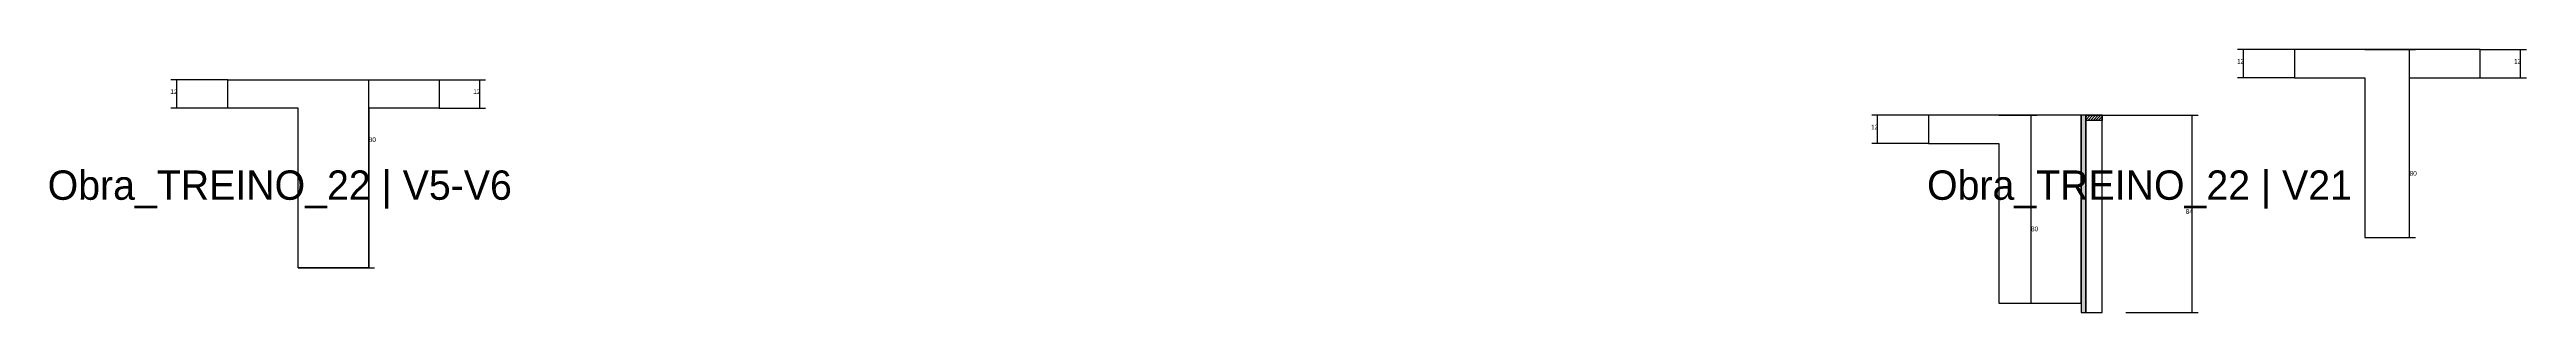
# Model space of a CAD drawing. Header units: metres. Extents: x -65046 to 21926, y -45195 to 1016.
# Drawn here: x 6402 to 8510, y -36506 to -36282 of the extents above; entities that cross this region are included whole.
import ezdxf

# ---------------------------------------------------------------- set-up
doc = ezdxf.new("R2010")
doc.units = ezdxf.units.M
for name, color, linetype in [('CONCRETO', 251, 'Continuous'), ('COTA', 241, 'Continuous'), ('Hachura', 253, 'Continuous'), ('LABEL_ID', 3, 'Continuous'), ('Madeira', 126, 'Continuous'), ('Painéis', 200, 'Continuous')]:
    doc.layers.add(name, color=color, linetype=linetype)

msp = doc.modelspace()

# ---------------------------------------------------------------- hatches: boundary and pattern name
at = {"layer": 'Hachura'}
h = msp.add_hatch(color=8, dxfattribs=at)
h.dxf.hatch_style = 1
h.paths.add_polyline_path([(8135.2, -36338), (8131.2, -36338), (8131.2, -36338), (8131.2, -36506), (8131.2, -36506), (8135.2, -36506), (8135.2, -36506), (8135.2, -36338)])
h = msp.add_hatch(dxfattribs=at)
h.set_pattern_fill('ANSI31', scale=0.5)
h.paths.add_polyline_path([(8149.2, -36338), (8149.2, -36342.4), (8149.2, -36342.4), (8135.2, -36342.4), (8135.2, -36342.4), (8135.2, -36338), (8135.2, -36338), (8149.2, -36338)])

# ---------------------------------------------------------------- linework, layer by layer
at = {"layer": 'CONCRETO'}
for points in [[(8470.8, -36306), (8470.8, -36282), (8312.8, -36282), (8312.8, -36306), (8372.8, -36306), (8372.8, -36442), (8410.8, -36442), (8410.8, -36316), (8410.8, -36306)], [(6673.3, -36331.9), (6673.3, -36341.9), (6673.3, -36467.9), (6613.3, -36467.9), (6613.3, -36331.9), (6553.3, -36331.9), (6553.3, -36307.9), (6673.3, -36307.9), (6733.3, -36307.9), (6733.3, -36331.9)], [(8131.2, -36358), (8131.2, -36338), (8001.2, -36338), (8001.2, -36362), (8061.2, -36362), (8061.2, -36498), (8131.2, -36498), (8131.2, -36358)]]:
    msp.add_lwpolyline(points, close=True, dxfattribs=at)
at = {"layer": 'COTA'}
for p, q in [((8312.8, -36282), (8264.4, -36282)), ((8269.4, -36306), (8269.4, -36282)), ((8372.8, -36282), (8415.8, -36282)), ((8410.8, -36442), (8410.8, -36282)), ((8470.8, -36282), (8510.3, -36282)), ((8505.3, -36306), (8505.3, -36282)), ((6553.3, -36307.9), (6504.9, -36307.9)), ((6509.9, -36331.9), (6509.9, -36307.9)), ((6613.3, -36307.9), (6678.3, -36307.9)), ((6673.3, -36467.9), (6673.3, -36307.9)), ((6733.3, -36307.9), (6772.8, -36307.9)), ((6767.8, -36331.9), (6767.8, -36307.9)), ((8312.8, -36306), (8264.4, -36306)), ((8470.8, -36306), (8510.3, -36306)), ((6553.3, -36331.9), (6504.9, -36331.9)), ((6733.3, -36331.9), (6772.8, -36331.9)), ((8001.2, -36338), (7952.9, -36338)), ((7957.9, -36362), (7957.9, -36338)), ((8061.2, -36338), (8093.5, -36338)), ((8088.5, -36498), (8088.5, -36338)), ((8149.2, -36338), (8230.7, -36338)), ((8225.7, -36506), (8225.7, -36338)), ((8001.2, -36362), (7952.9, -36362)), ((8372.8, -36442), (8415.8, -36442)), ((6613.3, -36467.9), (6678.3, -36467.9)), ((8061.2, -36498), (8093.5, -36498)), ((8169.2, -36506), (8230.7, -36506))]:
    msp.add_line(p, q, dxfattribs=at)
at = {"layer": 'Madeira'}
for points in [[(8149.2, -36338), (8149.2, -36342.4), (8135.2, -36342.4), (8135.2, -36338)], [(8149.2, -36338), (8135.2, -36338), (8135.2, -36506), (8149.2, -36506)]]:
    msp.add_lwpolyline(points, close=True, dxfattribs=at)
at = {"layer": 'Painéis'}
msp.add_lwpolyline([(8135.2, -36338), (8131.2, -36338), (8131.2, -36506), (8135.2, -36506)], close=True, dxfattribs=at)

# ---------------------------------------------------------------- texts
at = {"layer": 'COTA'}
for s, p in [('12', (8263.9, -36294)), ('12', (8499.8, -36294)), ('12', (6504.4, -36319.9)), ('12', (6762.3, -36319.9)), ('12', (7952.4, -36350)), ('80', (6673.3, -36360.8)), ('80', (8410.8, -36389.5)), ('80', (8088.5, -36436.8)), ('84', (8220.2, -36422))]:
    msp.add_text(s, height=4, dxfattribs=at).set_placement(p)
at = {"layer": 'LABEL_ID'}
for s, p in [('Obra_TREINO_22 | V5-V6', (6400, -36410)), ('Obra_TREINO_22 | V21', (8000, -36410))]:
    msp.add_text(s, height=25, dxfattribs=at).set_placement(p)

doc.saveas('drawing.dxf')
